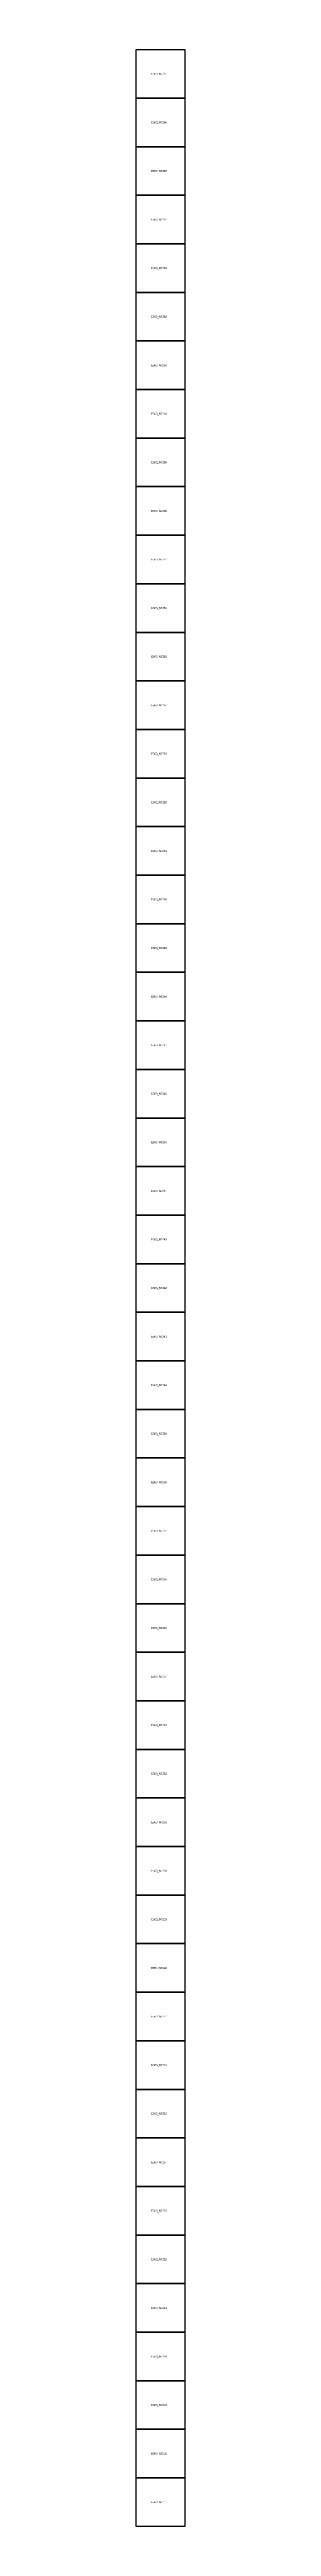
# Model space of a CAD drawing. Extents: x 546000 to 599000, y 7210000 to 7363000.
# Drawn here: x 563000 to 564000, y 7217000 to 7268000 of the extents above; entities that cross this region are included whole.
import ezdxf

# ---------------------------------------------------------------- set-up
doc = ezdxf.new("R2010")
doc.units = 0
doc.layers.add('FEATUREATTRIBS', color=7, linetype='Continuous')

msp = doc.modelspace()

# ---------------------------------------------------------------- linework, layer by layer
at = {"layer": 'FEATUREATTRIBS'}
for points in [[(563000, 7267000), (563000, 7268000), (564000, 7268000), (564000, 7267000)], [(563000, 7266000), (563000, 7267000), (564000, 7267000), (564000, 7266000)], [(563000, 7265000), (563000, 7266000), (564000, 7266000), (564000, 7265000)], [(563000, 7264000), (563000, 7265000), (564000, 7265000), (564000, 7264000)], [(563000, 7263000), (563000, 7264000), (564000, 7264000), (564000, 7263000)], [(563000, 7262000), (563000, 7263000), (564000, 7263000), (564000, 7262000)], [(563000, 7261000), (563000, 7262000), (564000, 7262000), (564000, 7261000)], [(563000, 7260000), (563000, 7261000), (564000, 7261000), (564000, 7260000)], [(563000, 7259000), (563000, 7260000), (564000, 7260000), (564000, 7259000)], [(563000, 7258000), (563000, 7259000), (564000, 7259000), (564000, 7258000)], [(563000, 7257000), (563000, 7258000), (564000, 7258000), (564000, 7257000)], [(563000, 7256000), (563000, 7257000), (564000, 7257000), (564000, 7256000)], [(563000, 7255000), (563000, 7256000), (564000, 7256000), (564000, 7255000)], [(563000, 7254000), (563000, 7255000), (564000, 7255000), (564000, 7254000)], [(563000, 7253000), (563000, 7254000), (564000, 7254000), (564000, 7253000)], [(563000, 7252000), (563000, 7253000), (564000, 7253000), (564000, 7252000)], [(563000, 7251000), (563000, 7252000), (564000, 7252000), (564000, 7251000)], [(563000, 7250000), (563000, 7251000), (564000, 7251000), (564000, 7250000)], [(563000, 7249000), (563000, 7250000), (564000, 7250000), (564000, 7249000)], [(563000, 7248000), (563000, 7249000), (564000, 7249000), (564000, 7248000)], [(563000, 7247000), (563000, 7248000), (564000, 7248000), (564000, 7247000)], [(563000, 7246000), (563000, 7247000), (564000, 7247000), (564000, 7246000)], [(563000, 7245000), (563000, 7246000), (564000, 7246000), (564000, 7245000)], [(563000, 7244000), (563000, 7245000), (564000, 7245000), (564000, 7244000)], [(563000, 7243000), (563000, 7244000), (564000, 7244000), (564000, 7243000)], [(563000, 7242000), (563000, 7243000), (564000, 7243000), (564000, 7242000)], [(563000, 7241000), (563000, 7242000), (564000, 7242000), (564000, 7241000)], [(563000, 7240000), (563000, 7241000), (564000, 7241000), (564000, 7240000)], [(563000, 7239000), (563000, 7240000), (564000, 7240000), (564000, 7239000)], [(563000, 7238000), (563000, 7239000), (564000, 7239000), (564000, 7238000)], [(563000, 7237000), (563000, 7238000), (564000, 7238000), (564000, 7237000)], [(563000, 7236000), (563000, 7237000), (564000, 7237000), (564000, 7236000)], [(563000, 7235000), (563000, 7236000), (564000, 7236000), (564000, 7235000)], [(563000, 7234000), (563000, 7235000), (564000, 7235000), (564000, 7234000)], [(563000, 7233000), (563000, 7234000), (564000, 7234000), (564000, 7233000)], [(563000, 7232000), (563000, 7233000), (564000, 7233000), (564000, 7232000)], [(563000, 7231000), (563000, 7232000), (564000, 7232000), (564000, 7231000)], [(563000, 7230000), (563000, 7231000), (564000, 7231000), (564000, 7230000)], [(563000, 7229000), (563000, 7230000), (564000, 7230000), (564000, 7229000)], [(563000, 7228000), (563000, 7229000), (564000, 7229000), (564000, 7228000)], [(563000, 7227000), (563000, 7228000), (564000, 7228000), (564000, 7227000)], [(563000, 7226000), (563000, 7227000), (564000, 7227000), (564000, 7226000)], [(563000, 7225000), (563000, 7226000), (564000, 7226000), (564000, 7225000)], [(563000, 7224000), (563000, 7225000), (564000, 7225000), (564000, 7224000)], [(563000, 7223000), (563000, 7224000), (564000, 7224000), (564000, 7223000)], [(563000, 7222000), (563000, 7223000), (564000, 7223000), (564000, 7222000)], [(563000, 7221000), (563000, 7222000), (564000, 7222000), (564000, 7221000)], [(563000, 7220000), (563000, 7221000), (564000, 7221000), (564000, 7220000)], [(563000, 7219000), (563000, 7220000), (564000, 7220000), (564000, 7219000)], [(563000, 7218000), (563000, 7219000), (564000, 7219000), (564000, 7218000)], [(563000, 7217000), (563000, 7218000), (564000, 7218000), (564000, 7217000)]]:
    msp.add_lwpolyline(points, close=True, dxfattribs=at)

# ---------------------------------------------------------------- texts
for s, p in [('E563_N7267', (563308, 7267480)), ('E563_N7266', (563308, 7266480)), ('E563_N7265', (563308, 7265480)), ('E563_N7264', (563308, 7264480)), ('E563_N7263', (563308, 7263480)), ('E563_N7262', (563308, 7262480)), ('E563_N7261', (563308, 7261480)), ('E563_N7260', (563308, 7260480)), ('E563_N7259', (563308, 7259480)), ('E563_N7258', (563308, 7258480)), ('E563_N7257', (563308, 7257480)), ('E563_N7256', (563308, 7256480)), ('E563_N7255', (563308, 7255480)), ('E563_N7254', (563308, 7254480)), ('E563_N7253', (563308, 7253480)), ('E563_N7252', (563308, 7252480)), ('E563_N7251', (563308, 7251480)), ('E563_N7250', (563308, 7250480)), ('E563_N7249', (563308, 7249480)), ('E563_N7248', (563308, 7248480)), ('E563_N7247', (563308, 7247480)), ('E563_N7246', (563308, 7246480)), ('E563_N7245', (563308, 7245480)), ('E563_N7244', (563308, 7244480)), ('E563_N7243', (563308, 7243480)), ('E563_N7242', (563308, 7242480)), ('E563_N7241', (563308, 7241480)), ('E563_N7240', (563308, 7240480)), ('E563_N7239', (563308, 7239480)), ('E563_N7238', (563308, 7238480)), ('E563_N7237', (563308, 7237480)), ('E563_N7236', (563308, 7236480)), ('E563_N7235', (563308, 7235480)), ('E563_N7234', (563308, 7234480)), ('E563_N7233', (563308, 7233480)), ('E563_N7232', (563308, 7232480)), ('E563_N7231', (563308, 7231480)), ('E563_N7230', (563308, 7230480)), ('E563_N7229', (563308, 7229480)), ('E563_N7228', (563308, 7228480)), ('E563_N7227', (563308, 7227480)), ('E563_N7226', (563308, 7226480)), ('E563_N7225', (563308, 7225480)), ('E563_N7224', (563308, 7224480)), ('E563_N7223', (563308, 7223480)), ('E563_N7222', (563308, 7222480)), ('E563_N7221', (563308, 7221480)), ('E563_N7220', (563308, 7220480)), ('E563_N7219', (563308, 7219480)), ('E563_N7218', (563308, 7218480)), ('E563_N7217', (563308, 7217480))]:
    msp.add_text(s, height=40, dxfattribs=at).set_placement(p)

doc.saveas('drawing.dxf')
